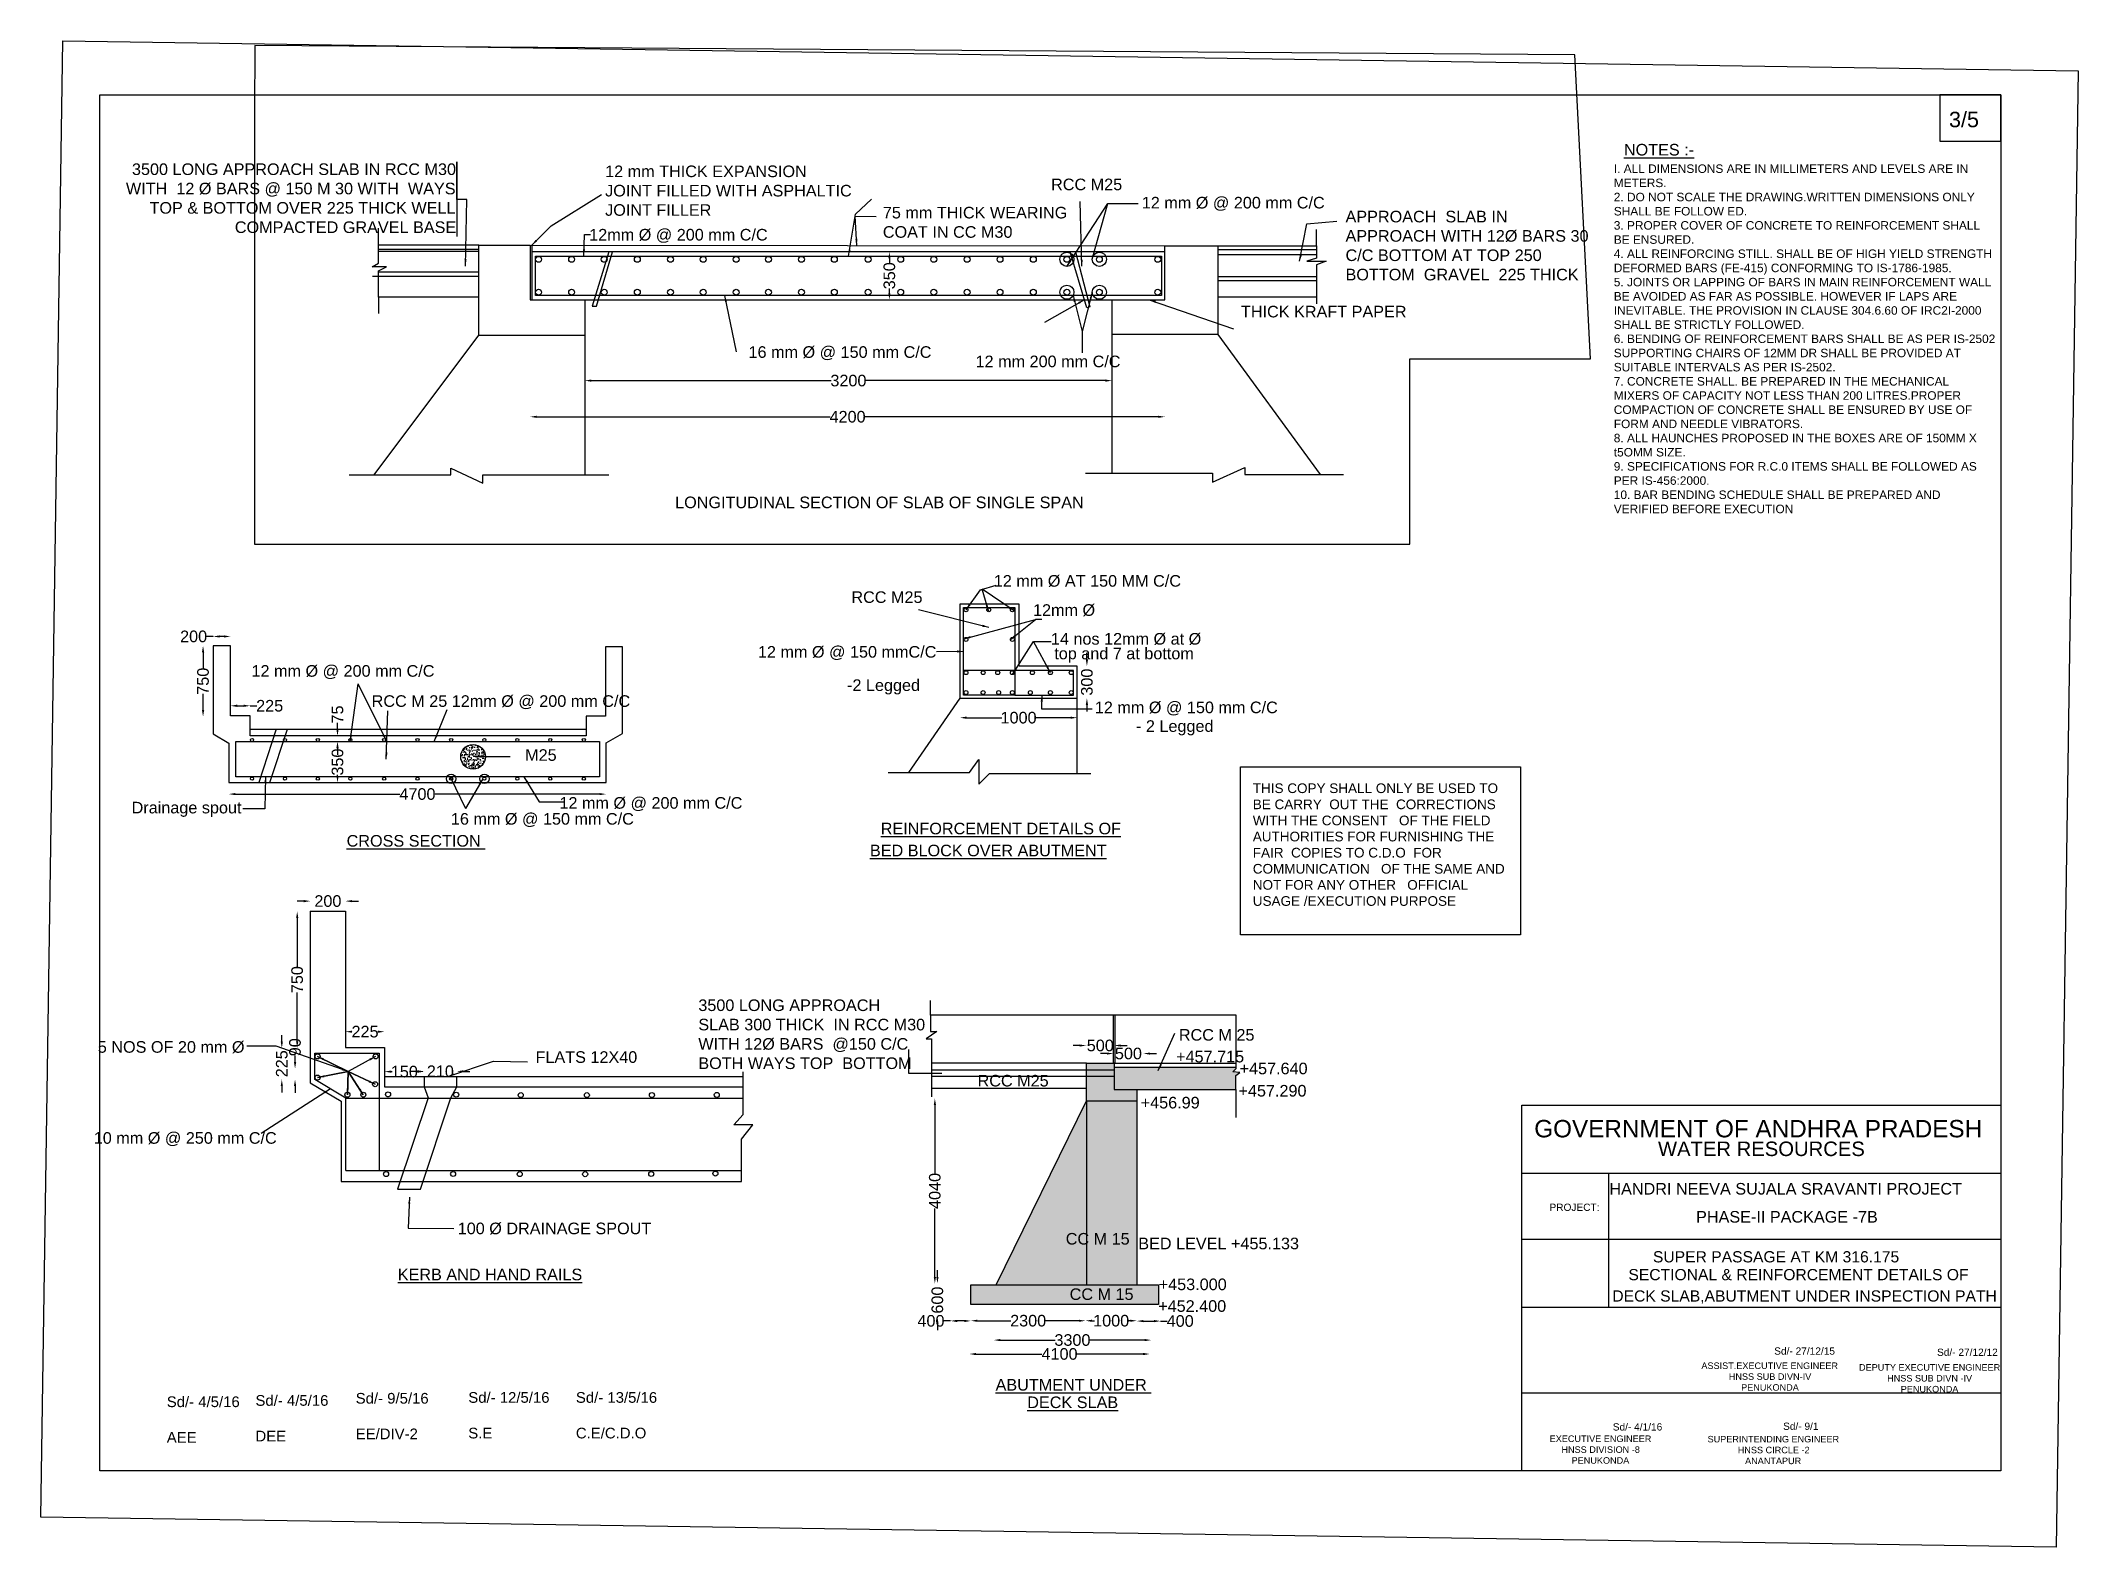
# Model space of a CAD drawing. Header units: millimetres. Extents: x -53176031 to -53149674, y 22132639 to 22152124.
import ezdxf

# ---------------------------------------------------------------- set-up
doc = ezdxf.new("R2010")
doc.units = ezdxf.units.MM
doc.header["$MEASUREMENT"] = 0
doc.header["$XCLIPFRAME"] = 0
for name, color, linetype in [('DIMENSION', 7, 'Continuous'), ('DIMENSIONS', 7, 'Continuous'), ('DRAWING', 2, 'Continuous'), ('REF', 22, 'Continuous'), ('TEXT', 7, 'Continuous')]:
    doc.layers.add(name, color=color, linetype=linetype)
doc.styles.get("Standard").update_dxf_attribs({"font": 'arial.ttf', "height": 150})
doc.dimstyles.get("Standard").update_dxf_attribs({"dimtxt": 85, "dimasz": 85, "dimexe": 0.18, "dimexo": 0.0625, "dimgap": 0.09, "dimtad": 0, "dimdec": 0, "dimzin": 0, "dimdsep": 46, "dimtxsty": 'Standard', "dimcen": 0.09, "dimse1": 1, "dimse2": 1, "dimadec": 0, "dimazin": 0, "dimtfac": 1, "dimtdec": 0, "dimtofl": 0, "dimtmove": 0, "dimatfit": 3, "dimfxl": 1, "dimtolj": 1, "dimtzin": 0, "dimarcsym": 0})
picture_1 = doc.add_image_def('image1.jpg', size_in_pixel=(8386, 6142))

msp = doc.modelspace()

# ---------------------------------------------------------------- texts
at = {"layer": 'DIMENSION', "color": 0}
for s, height, p in [('3/5', 200, (-53151346, 22151005.5)), ('%%UNOTES :-', 150, (-53155551, 22150640)), ('RCC M25', 150, (-53162961.3, 22150190.8)), ('12 mm Ø @ 200 mm C/C', 150, (-53161788, 22149954.9)), ('12mm Ø @ 200 mm C/C', 150, (-53168936.3, 22149540.4)), ('THICK KRAFT PAPER', 150, (-53160505, 22148545.7)), ('16 mm Ø @ 150 mm C/C', 150, (-53166875.1, 22148022.8)), ('12 mm 200 mm C/C', 150, (-53163937.8, 22147901.4)), ('LONGITUDINAL SECTION OF SLAB OF SINGLE SPAN', 150, (-53167824.7, 22146078.3)), ('12 mm Ø AT 150 MM C/C', 150, (-53163702.3, 22145062.8)), ('RCC M25', 150, (-53165544.5, 22144852.7)), ('12mm Ø', 150, (-53163195.1, 22144685.8)), ('12 mm Ø @ 150 mmC/C', 150, (-53166753.5, 22144144.9)), ('14 nos 12mm Ø at Ø', 150, (-53162963.5, 22144313.6)), ('top and 7 at bottom', 150, (-53162920.1, 22144124.4)), ('12 mm Ø @ 200 mm C/C', 150, (-53173304.8, 22143898.3)), ('-2 Legged', 150, (-53165600.6, 22143714.1)), ('RCC M 25 12mm Ø @ 200 mm C/C', 150, (-53171750.7, 22143508.5)), ('12 mm Ø @ 150 mm C/C', 150, (-53162395, 22143426.7)), ('- 2 Legged', 150, (-53161862.3, 22143184.9)), ('M25', 150, (-53169765, 22142810.5)), ('Drainage spout', 150, (-53174855.9, 22142130.5)), ('16 mm Ø @ 150 mm C/C', 150, (-53170725.3, 22141984.8)), ('12 mm Ø @ 200 mm C/C', 150, (-53169321.3, 22142191.1)), ('%%UREINFORCEMENT DETAILS OF', 150, (-53165165.1, 22141859.8)), ('%%UCROSS SECTION ', 150, (-53172074.5, 22141700.6)), ('%%UBED BLOCK OVER ABUTMENT', 150, (-53165304.5, 22141575.5)), ('RCC M 25', 150, (-53161308.5, 22139191.1)), ('5 NOS OF 20 mm Ø', 150, (-53175293.1, 22139034.6)), ('FLATS 12X40', 150, (-53169630.8, 22138903.9)), ('+457.715', 150, (-53161344.1, 22138909.9)), ('RCC M25', 150, (-53163912.4, 22138598.2)), ('+457.640', 150, (-53160522.8, 22138756.2)), ('+456.99', 150, (-53161802.1, 22138314.4)), ('+457.290', 150, (-53160536.9, 22138468.2)), ('10 mm Ø @ 250 mm C/C', 150, (-53175345.4, 22137857.5)), ('100 Ø DRAINAGE SPOUT', 150, (-53170637.2, 22136687.4)), ('CC M 15', 150, (-53162771.6, 22136553.4)), ('BED LEVEL +455.133', 150, (-53161833.6, 22136492.7)), ('%%UKERB AND HAND RAILS', 150, (-53171413.2, 22136091.4)), ('+453.000', 150, (-53161569.2, 22135963.9)), ('CC M 15', 150, (-53162721.1, 22135836.9)), ('+452.400', 150, (-53161575.7, 22135683.4))]:
    msp.add_text(s, height=height, dxfattribs=at).set_placement(p)
at = {"layer": 'DIMENSION', "color": 0, "attachment_point": 1}
for s, insert, char_height, width in [('\\pi88.934;3500 LONG APPROACH SLAB IN RCC M30 \\P\\pi11.171;WITH  12 Ø BARS @ 150 M 30 WITH  WAYS \\P\\pi315.98;TOP & BOTTOM OVER 225 THICK WELL \\P\\pi1419.7;COMPACTED GRAVEL BASE', (-53174940.4, 22150537.7), 150, 4262.535), ('12 mm THICK EXPANSION JOINT FILLED WITH ASPHALTIC JOINT FILLER', (-53168730.1, 22150510.2), 150, 3190.211), ('I. ALL DIMENSIONS ARE IN MILLIMETERS AND LEVELS ARE IN METERS. \\P2. DO NOT SCALE THE DRAWING.WRITTEN DIMENSIONS ONLY SHALL BE FOLLOW ED. \\P3. PROPER COVER OF CONCRETE TO REINFORCEMENT SHALL BE ENSURED. \\P4. ALL REINFORCING STILL. SHALL BE OF HIGH YIELD STRENGTH DEFORMED BARS (FE-415) CONFORMING TO IS-1786-1985. \\P5. JOINTS OR LAPPING OF BARS IN MAIN REINFORCEMENT WALL BE AVOIDED AS FAR AS POSSIBLE. HOWEVER IF LAPS ARE INEVITABLE. THE PROVISION IN CLAUSE 304.6.60 OF IRC2I-2000 SHALL BE STRICTLY FOLLOWED. \\P6. BENDING OF REINFORCEMENT BARS SHALL BE AS PER IS-2502 SUPPORTING CHAIRS OF 12MM DR SHALL BE PROVIDED AT SUITABLE INTERVALS AS PER IS-2502. \\P7. CONCRETE SHALL. BE PREPARED IN THE MECHANICAL MIXERS OF CAPACITY NOT LESS THAN 200 LITRES.PROPER COMPACTION OF CONCRETE SHALL BE ENSURED BY USE OF FORM AND NEEDLE VIBRATORS. \\P8. ALL HAUNCHES PROPOSED IN THE BOXES ARE OF 150MM X t5OMM SIZE. \\P9. SPECIFICATIONS FOR R.C.0 ITEMS SHALL BE FOLLOWED AS PER IS-456:2000. \\P10. BAR BENDING SCHEDULE SHALL BE PREPARED AND VERIFIED BEFORE EXECUTION ', (-53155682, 22150524.5), 110, 4932.403), ('75 mm THICK WEARING COAT IN CC M30', (-53165137.5, 22149975.9), 150, 2386.698), ('APPROACH  SLAB IN APPROACH WITH 12Ø BARS 30 C/C BOTTOM AT TOP 250  BOTTOM  GRAVEL  225 THICK ', (-53159152.3, 22149925), 150, 3190.416), ('3500 LONG APPROACH  SLAB 300 THICK  IN RCC M30  WITH 12Ø BARS  @150 C/C  BOTH WAYS TOP  BOTTOM ', (-53167524.7, 22139724.2), 150, 2992.838)]:
    msp.add_mtext(s, dxfattribs=dict(at, insert=insert, char_height=char_height, width=width))
at = {"layer": 'DIMENSIONS', "color": 0}
for s, height, p in [('GOVERNMENT OF ANDHRA PRADESH', 224.888, (-53156711.3, 22137940.4)), ('WATER RESOURCES', 187.407, (-53155110.5, 22137698.4)), ('HANDRI NEEVA SUJALA SRAVANTI PROJECT ', 149.925, (-53155739.1, 22137200.2)), ('PROJECT:', 93.7, (-53156513.9, 22136989)), ('PHASE-II PACKAGE -7B', 149.925, (-53154617.5, 22136837.4)), ('SUPER PASSAGE AT KM 316.175', 145, (-53155175.6, 22136323)), ('SECTIONAL & REINFORCEMENT DETAILS OF ', 145, (-53155492.9, 22136092.4)), ('DECK SLAB,ABUTMENT UNDER INSPECTION PATH', 145, (-53155701, 22135816)), ('Sd/- 27/12/15', 93.703, (-53153606.4, 22135129.4)), ('Sd/- 27/12/12', 93.703, (-53151500.5, 22135114)), ('Sd/- 4/1/16', 93.703, (-53155695.1, 22134148.5)), ('Sd/- 9/1', 93.7, (-53153492, 22134157))]:
    msp.add_text(s, height=height, dxfattribs=at).set_placement(p)
at = {"layer": 'DIMENSIONS', "color": 0, "char_height": 84.333, "attachment_point": 1}
for s, insert, width in [('\\pi122.58;ASSIST.EXECUTIVE ENGINEER \\P\\pi477.28;HNSS SUB DIVN-IV \\P\\pi636.94;PENUKONDA', (-53154671.5, 22135028.6), 2011.255), ('\\pi97.696;DEPUTY EXECUTIVE ENGINEER\\P\\pi460.91;HNSS SUB DIVN -IV \\P\\pi636.94;PENUKONDA', (-53152607.1, 22135006.9), 2011.255), ('\\pi40.687;EXECUTIVE ENGINEER   \\P\\pi193.16;HNSS DIVISION -8\\P\\pi324.52;PENUKONDA', (-53156552.4, 22134084.3), 1386.406), ('\\pi1.7535;SUPERINTENDING ENGINEER   \\P\\pi392.35;HNSS CIRCLE -2 \\P\\pi486.78;ANANTAPUR', (-53154470.7, 22134078.9), 1698.681)]:
    msp.add_mtext(s, dxfattribs=dict(at, insert=insert, width=width))
at = {"layer": 'TEXT', "color": 0}
for s, p in [('%%UABUTMENT UNDER ', (-53163679.4, 22134664.8)), ('%%UDECK SLAB', (-53163269.7, 22134438.4))]:
    msp.add_text(s, height=150, dxfattribs=at).set_placement(p)
at = {"layer": 'TEXT', "color": 0, "attachment_point": 1}
for s, insert, char_height, width in [('THIS COPY SHALL ONLY BE USED TO BE CARRY  OUT THE  CORRECTIONS WITH THE CONSENT   OF THE FIELD AUTHORITIES FOR FURNISHING THE  FAIR  COPIES TO C.D.O  FOR COMMUNICATION   OF THE SAME AND NOT FOR ANY OTHER   OFFICIAL USAGE /EXECUTION PURPOSE ', (-53160352, 22142518.5), 125, 3396.605), ('Sd/- 4/5/16\\P\\PAEE', (-53174401.2, 22134589.4), 138.164, 1280.717), ('Sd/- 4/5/16\\P\\PDEE', (-53173253.9, 22134606.3), 138.164, 1036.511), ('Sd/- 9/5/16\\P\\PEE/DIV-2', (-53171957.3, 22134634.5), 138.164, 1080.762), ('Sd/- 12/5/16\\P\\PS.E', (-53170500.8, 22134645), 138.164, 1143.978), ('Sd/- 13/5/16\\P\\PC.E/C.D.O', (-53169108.7, 22134645), 138.164, 1143.978)]:
    msp.add_mtext(s, dxfattribs=dict(at, insert=insert, char_height=char_height, width=width))

# ---------------------------------------------------------------- blocks, each defined once
blk = doc.blocks.new('*D54')
at = {"layer": 'Defpoints', "color": 0}
for p in [(-53168992, 22147690), (-53162174, 22147728), (-53162174, 22147690)]:
    blk.add_point(p, dxfattribs=at)
at = {"layer": 'DIMENSION', "color": 0, "lineweight": -2}
for p, q in [((-53168908, 22147728), (-53165807, 22147728)), ((-53162258, 22147728), (-53165359, 22147728))]:
    blk.add_line(p, q, dxfattribs=at)
at = {"layer": 'DIMENSION', "color": 0}
for points in [[(-53168908, 22147743), (-53168908, 22147714), (-53168992, 22147728)], [(-53162258, 22147743), (-53162258, 22147714), (-53162174, 22147728)]]:
    blk.add_solid(points, dxfattribs=at)
at = {"layer": 'DIMENSION', "color": 0, "insert": (-53165583, 22147728), "char_height": 150, "attachment_point": 5}
blk.add_mtext('\\A1;3200', dxfattribs=at)
blk = doc.blocks.new('*D55')
at = {"layer": 'Defpoints', "color": 0}
for p in [(-53169700, 22147333), (-53161488, 22147326), (-53161488, 22147260)]:
    blk.add_point(p, dxfattribs=at)
at = {"layer": 'DIMENSION', "color": 0, "lineweight": -2}
for p, q in [((-53169615, 22147260), (-53165821, 22147260)), ((-53161574, 22147260), (-53165367, 22147260))]:
    blk.add_line(p, q, dxfattribs=at)
at = {"layer": 'DIMENSION', "color": 0}
for points in [[(-53169615, 22147274), (-53169615, 22147246), (-53169700, 22147260)], [(-53161574, 22147274), (-53161574, 22147246), (-53161488, 22147260)]]:
    blk.add_solid(points, dxfattribs=at)
at = {"layer": 'DIMENSION', "color": 0, "insert": (-53165594, 22147260), "char_height": 150, "attachment_point": 5}
blk.add_mtext('\\A1;4200', dxfattribs=at)
blk = doc.blocks.new('*D56')
at = {"layer": 'Defpoints', "color": 0}
for p in [(-53165102, 22149394), (-53165053, 22149394), (-53165102, 22148774)]:
    blk.add_point(p, dxfattribs=at)
at = {"layer": 'DIMENSION', "color": 0, "lineweight": -2}
for p, q in [((-53165053, 22149308), (-53165053, 22149249)), ((-53165053, 22148859), (-53165053, 22148918))]:
    blk.add_line(p, q, dxfattribs=at)
at = {"layer": 'DIMENSION', "color": 0}
for points in [[(-53165067, 22149308), (-53165039, 22149308), (-53165053, 22149394)], [(-53165067, 22148859), (-53165039, 22148859), (-53165053, 22148774)]]:
    blk.add_solid(points, dxfattribs=at)
at = {"layer": 'DIMENSION', "color": 0, "insert": (-53165053, 22149084), "char_height": 150, "attachment_point": 5, "rotation": 90}
blk.add_mtext('\\A1;350', dxfattribs=at)
blk = doc.blocks.new('*D57')
at = {"layer": 'Defpoints', "color": 0}
for p in [(-53162624, 22144036), (-53162624, 22143620), (-53162498, 22143620)]:
    blk.add_point(p, dxfattribs=at)
at = {"layer": 'DIMENSION', "color": 0, "lineweight": -2}
for p, q in [((-53162498, 22144122), (-53162498, 22144206)), ((-53162498, 22143534), (-53162498, 22143450))]:
    blk.add_line(p, q, dxfattribs=at)
at = {"layer": 'DIMENSION', "color": 0}
for points in [[(-53162512, 22144122), (-53162483, 22144122), (-53162498, 22144036)], [(-53162512, 22143534), (-53162483, 22143534), (-53162498, 22143620)]]:
    blk.add_solid(points, dxfattribs=at)
at = {"layer": 'DIMENSION', "color": 0, "insert": (-53162498, 22143828), "char_height": 150, "attachment_point": 5, "rotation": 90}
blk.add_mtext('\\A1;300', dxfattribs=at)
blk = doc.blocks.new('*D58')
at = {"layer": 'Defpoints', "color": 0}
for p in [(-53164140, 22143620), (-53162624, 22143620), (-53164140, 22143368)]:
    blk.add_point(p, dxfattribs=at)
at = {"layer": 'DIMENSION', "color": 0, "lineweight": -2}
for p, q in [((-53164055, 22143368), (-53163599, 22143368)), ((-53162709, 22143368), (-53163165, 22143368))]:
    blk.add_line(p, q, dxfattribs=at)
at = {"layer": 'DIMENSION', "color": 0}
for points in [[(-53164055, 22143383), (-53164055, 22143354), (-53164140, 22143368)], [(-53162709, 22143383), (-53162709, 22143354), (-53162624, 22143368)]]:
    blk.add_solid(points, dxfattribs=at)
at = {"layer": 'DIMENSION', "color": 0, "insert": (-53163382, 22143368), "char_height": 150, "attachment_point": 5}
blk.add_mtext('\\A1;1000', dxfattribs=at)
blk = doc.blocks.new('*D59')
at = {"layer": 'Defpoints', "color": 0}
for p in [(-53173802, 22144419), (-53173802, 22144298), (-53173576, 22144298)]:
    blk.add_point(p, dxfattribs=at)
at = {"layer": 'DIMENSION', "color": 0, "lineweight": -2}
for p, q in [((-53173802, 22144419), (-53173887, 22144419)), ((-53173660, 22144419), (-53173717, 22144419))]:
    blk.add_line(p, q, dxfattribs=at)
at = {"layer": 'DIMENSION', "color": 0}
for points in [[(-53173717, 22144433), (-53173717, 22144405), (-53173802, 22144419)], [(-53173660, 22144433), (-53173660, 22144405), (-53173576, 22144419)]]:
    blk.add_solid(points, dxfattribs=at)
at = {"layer": 'DIMENSION', "color": 0, "insert": (-53174054, 22144419), "char_height": 150, "attachment_point": 5}
blk.add_mtext('\\A1;200', dxfattribs=at)
blk = doc.blocks.new('*D60')
at = {"layer": 'Defpoints', "color": 0}
for p in [(-53173808, 22144298), (-53173932, 22143382), (-53173802, 22143382)]:
    blk.add_point(p, dxfattribs=at)
at = {"layer": 'DIMENSION', "color": 0, "lineweight": -2}
for p, q in [((-53173932, 22144214), (-53173932, 22144005)), ((-53173932, 22143467), (-53173932, 22143675))]:
    blk.add_line(p, q, dxfattribs=at)
at = {"layer": 'DIMENSION', "color": 0}
for points in [[(-53173946, 22144214), (-53173917, 22144214), (-53173932, 22144298)], [(-53173946, 22143467), (-53173917, 22143467), (-53173932, 22143382)]]:
    blk.add_solid(points, dxfattribs=at)
at = {"layer": 'DIMENSION', "color": 0, "insert": (-53173932, 22143840), "char_height": 150, "attachment_point": 5, "rotation": 90}
blk.add_mtext('\\A1;750', dxfattribs=at)
blk = doc.blocks.new('*D61')
at = {"layer": 'Defpoints', "color": 0}
for p in [(-53173322, 22143522), (-53173576, 22143394), (-53173322, 22143394)]:
    blk.add_point(p, dxfattribs=at)
at = {"layer": 'DIMENSION', "color": 0, "lineweight": -2}
for p, q in [((-53173490, 22143522), (-53173408, 22143522)), ((-53173322, 22143522), (-53173238, 22143522))]:
    blk.add_line(p, q, dxfattribs=at)
at = {"layer": 'DIMENSION', "color": 0}
for points in [[(-53173490, 22143537), (-53173490, 22143508), (-53173576, 22143522)], [(-53173408, 22143537), (-53173408, 22143508), (-53173322, 22143522)]]:
    blk.add_solid(points, dxfattribs=at)
at = {"layer": 'DIMENSION', "color": 0, "insert": (-53173070, 22143522), "char_height": 150, "attachment_point": 5}
blk.add_mtext('\\A1;225', dxfattribs=at)
blk = doc.blocks.new('*D62')
at = {"layer": 'Defpoints', "color": 0}
for p in [(-53172193, 22143132), (-53172193, 22143132), (-53172193, 22143059)]:
    blk.add_point(p, dxfattribs=at)
at = {"layer": 'DIMENSION', "color": 0, "lineweight": -2}
for p, q in [((-53172193, 22143218), (-53172193, 22143302)), ((-53172193, 22142974), (-53172193, 22142889))]:
    blk.add_line(p, q, dxfattribs=at)
at = {"layer": 'DIMENSION', "color": 0}
for points in [[(-53172207, 22143218), (-53172178, 22143218), (-53172193, 22143132)], [(-53172207, 22142974), (-53172178, 22142974), (-53172193, 22143059)]]:
    blk.add_solid(points, dxfattribs=at)
at = {"layer": 'DIMENSION', "color": 0, "insert": (-53172193, 22143410), "char_height": 150, "attachment_point": 5, "rotation": 90}
blk.add_mtext('\\A1;75', dxfattribs=at)
blk = doc.blocks.new('*D63')
at = {"layer": 'Defpoints', "color": 0}
for p in [(-53172192, 22143059), (-53172209, 22142528), (-53172192, 22142528)]:
    blk.add_point(p, dxfattribs=at)
at = {"layer": 'DIMENSION', "color": 0, "lineweight": -2}
for p, q in [((-53172192, 22142974), (-53172192, 22142959)), ((-53172192, 22142614), (-53172192, 22142628))]:
    blk.add_line(p, q, dxfattribs=at)
at = {"layer": 'DIMENSION', "color": 0}
for points in [[(-53172206, 22142974), (-53172178, 22142974), (-53172192, 22143059)], [(-53172206, 22142614), (-53172178, 22142614), (-53172192, 22142528)]]:
    blk.add_solid(points, dxfattribs=at)
at = {"layer": 'DIMENSION', "color": 0, "insert": (-53172192, 22142794), "char_height": 150, "attachment_point": 5, "rotation": 90}
blk.add_mtext('\\A1;350', dxfattribs=at)
blk = doc.blocks.new('*D64')
at = {"layer": 'Defpoints', "color": 0}
for p in [(-53173598, 22142528), (-53168718, 22142528), (-53173598, 22142380)]:
    blk.add_point(p, dxfattribs=at)
at = {"layer": 'DIMENSION', "color": 0, "lineweight": -2}
for p, q in [((-53173514, 22142380), (-53171385, 22142380)), ((-53168803, 22142380), (-53170931, 22142380))]:
    blk.add_line(p, q, dxfattribs=at)
at = {"layer": 'DIMENSION', "color": 0}
for points in [[(-53173514, 22142394), (-53173514, 22142366), (-53173598, 22142380)], [(-53168803, 22142394), (-53168803, 22142366), (-53168718, 22142380)]]:
    blk.add_solid(points, dxfattribs=at)
at = {"layer": 'DIMENSION', "color": 0, "insert": (-53171158, 22142380), "char_height": 150, "attachment_point": 5}
blk.add_mtext('\\A1;4700', dxfattribs=at)
blk = doc.blocks.new('*D65')
at = {"layer": 'Defpoints', "color": 0}
for p in [(-53162505, 22139128), (-53162505, 22138899), (-53162145, 22138899)]:
    blk.add_point(p, dxfattribs=at)
at = {"layer": 'DIMENSION', "color": 0, "lineweight": -2}
for p, q in [((-53162590, 22139128), (-53162675, 22139128)), ((-53162060, 22139128), (-53161975, 22139128))]:
    blk.add_line(p, q, dxfattribs=at)
at = {"layer": 'DIMENSION', "color": 0}
for points in [[(-53162590, 22139142), (-53162590, 22139114), (-53162505, 22139128)], [(-53162060, 22139142), (-53162060, 22139114), (-53162145, 22139128)]]:
    blk.add_solid(points, dxfattribs=at)
at = {"layer": 'DIMENSION', "color": 0, "insert": (-53162325, 22139128), "char_height": 150, "attachment_point": 5}
blk.add_mtext('\\A1;500', dxfattribs=at)
blk = doc.blocks.new('*D66')
at = {"layer": 'Defpoints', "color": 0}
for p in [(-53161768, 22139024), (-53162154, 22138899), (-53161768, 22138899)]:
    blk.add_point(p, dxfattribs=at)
at = {"layer": 'DIMENSION', "color": 0, "lineweight": -2}
for p, q in [((-53162240, 22139024), (-53162324, 22139024)), ((-53161682, 22139024), (-53161598, 22139024))]:
    blk.add_line(p, q, dxfattribs=at)
at = {"layer": 'DIMENSION', "color": 0}
for points in [[(-53162240, 22139038), (-53162240, 22139010), (-53162154, 22139024)], [(-53161682, 22139038), (-53161682, 22139010), (-53161768, 22139024)]]:
    blk.add_solid(points, dxfattribs=at)
at = {"layer": 'DIMENSION', "color": 0, "insert": (-53161961, 22139024), "char_height": 150, "attachment_point": 5}
blk.add_mtext('\\A1;500', dxfattribs=at)
blk = doc.blocks.new('*D67')
at = {"layer": 'Defpoints', "color": 0}
for p in [(-53164400, 22138444), (-53164465, 22136052), (-53164432, 22136052)]:
    blk.add_point(p, dxfattribs=at)
at = {"layer": 'DIMENSION', "color": 0, "lineweight": -2}
for p, q in [((-53164465, 22138358), (-53164465, 22137474)), ((-53164465, 22136136), (-53164465, 22137021))]:
    blk.add_line(p, q, dxfattribs=at)
at = {"layer": 'DIMENSION', "color": 0}
for points in [[(-53164479, 22138358), (-53164450, 22138358), (-53164465, 22138444)], [(-53164479, 22136136), (-53164450, 22136136), (-53164465, 22136052)]]:
    blk.add_solid(points, dxfattribs=at)
at = {"layer": 'DIMENSION', "color": 0, "insert": (-53164465, 22137247), "char_height": 150, "attachment_point": 5, "rotation": 90}
blk.add_mtext('\\A1;4040', dxfattribs=at)
blk = doc.blocks.new('*D68')
at = {"layer": 'Defpoints', "color": 0}
for p in [(-53164432, 22136052), (-53164456, 22135618), (-53164432, 22135618)]:
    blk.add_point(p, dxfattribs=at)
at = {"layer": 'DIMENSION', "color": 0, "lineweight": -2}
for p, q in [((-53164432, 22136136), (-53164432, 22136222)), ((-53164432, 22135533), (-53164432, 22135448))]:
    blk.add_line(p, q, dxfattribs=at)
at = {"layer": 'DIMENSION', "color": 0}
for points in [[(-53164446, 22136136), (-53164417, 22136136), (-53164432, 22136052)], [(-53164446, 22135533), (-53164417, 22135533), (-53164432, 22135618)]]:
    blk.add_solid(points, dxfattribs=at)
at = {"layer": 'DIMENSION', "color": 0, "insert": (-53164432, 22135835), "char_height": 150, "attachment_point": 5, "rotation": 90}
blk.add_mtext('\\A1;600', dxfattribs=at)
blk = doc.blocks.new('*D69')
at = {"layer": 'Defpoints', "color": 0}
for p in [(-53164262, 22135566), (-53164262, 22135566), (-53164000, 22135554)]:
    blk.add_point(p, dxfattribs=at)
at = {"layer": 'DIMENSION', "color": 0, "lineweight": -2}
for p, q in [((-53164262, 22135566), (-53164346, 22135566)), ((-53164084, 22135566), (-53164176, 22135566))]:
    blk.add_line(p, q, dxfattribs=at)
at = {"layer": 'DIMENSION', "color": 0}
for points in [[(-53164176, 22135580), (-53164176, 22135551), (-53164262, 22135566)], [(-53164084, 22135580), (-53164084, 22135551), (-53164000, 22135566)]]:
    blk.add_solid(points, dxfattribs=at)
at = {"layer": 'DIMENSION', "color": 0, "insert": (-53164515, 22135566), "char_height": 150, "attachment_point": 5}
blk.add_mtext('\\A1;400', dxfattribs=at)
blk = doc.blocks.new('*D70')
at = {"layer": 'Defpoints', "color": 0}
for p in [(-53164000, 22135566), (-53162517, 22135568), (-53162517, 22135562)]:
    blk.add_point(p, dxfattribs=at)
at = {"layer": 'DIMENSION', "color": 0, "lineweight": -2}
for p, q in [((-53163914, 22135568), (-53163483, 22135568)), ((-53162602, 22135568), (-53163033, 22135568))]:
    blk.add_line(p, q, dxfattribs=at)
at = {"layer": 'DIMENSION', "color": 0}
for points in [[(-53163914, 22135582), (-53163914, 22135554), (-53164000, 22135568)], [(-53162602, 22135582), (-53162602, 22135554), (-53162517, 22135568)]]:
    blk.add_solid(points, dxfattribs=at)
at = {"layer": 'DIMENSION', "color": 0, "insert": (-53163258, 22135568), "char_height": 150, "attachment_point": 5}
blk.add_mtext('\\A1;2300', dxfattribs=at)
blk = doc.blocks.new('*D71')
at = {"layer": 'Defpoints', "color": 0}
for p in [(-53162517, 22135568), (-53161851, 22135568), (-53161851, 22135554)]:
    blk.add_point(p, dxfattribs=at)
at = {"layer": 'DIMENSION', "color": 0, "lineweight": -2}
for p, q in [((-53162432, 22135568), (-53162401, 22135568)), ((-53161936, 22135568), (-53161967, 22135568))]:
    blk.add_line(p, q, dxfattribs=at)
at = {"layer": 'DIMENSION', "color": 0}
for points in [[(-53162432, 22135582), (-53162432, 22135554), (-53162517, 22135568)], [(-53161936, 22135582), (-53161936, 22135554), (-53161851, 22135568)]]:
    blk.add_solid(points, dxfattribs=at)
at = {"layer": 'DIMENSION', "color": 0, "insert": (-53162184, 22135568), "char_height": 150, "attachment_point": 5}
blk.add_mtext('\\A1;1000', dxfattribs=at)
blk = doc.blocks.new('*D72')
at = {"layer": 'Defpoints', "color": 0}
for p in [(-53161851, 22135568), (-53161545, 22135564), (-53161545, 22135564)]:
    blk.add_point(p, dxfattribs=at)
at = {"layer": 'DIMENSION', "color": 0, "lineweight": -2}
for p, q in [((-53161766, 22135564), (-53161630, 22135564)), ((-53161545, 22135564), (-53161460, 22135564))]:
    blk.add_line(p, q, dxfattribs=at)
at = {"layer": 'DIMENSION', "color": 0}
for points in [[(-53161766, 22135578), (-53161766, 22135549), (-53161851, 22135564)], [(-53161630, 22135578), (-53161630, 22135549), (-53161545, 22135564)]]:
    blk.add_solid(points, dxfattribs=at)
at = {"layer": 'DIMENSION', "color": 0, "insert": (-53161291, 22135564), "char_height": 150, "attachment_point": 5}
blk.add_mtext('\\A1;400', dxfattribs=at)
blk = doc.blocks.new('*D73')
at = {"layer": 'Defpoints', "color": 0}
for p in [(-53163702, 22135318), (-53163702, 22135318), (-53161667, 22135342)]:
    blk.add_point(p, dxfattribs=at)
at = {"layer": 'DIMENSION', "color": 0, "lineweight": -2}
for p, q in [((-53163618, 22135318), (-53162909, 22135318)), ((-53161752, 22135318), (-53162461, 22135318))]:
    blk.add_line(p, q, dxfattribs=at)
at = {"layer": 'DIMENSION', "color": 0}
for points in [[(-53163618, 22135332), (-53163618, 22135304), (-53163702, 22135318)], [(-53161752, 22135332), (-53161752, 22135304), (-53161667, 22135318)]]:
    blk.add_solid(points, dxfattribs=at)
at = {"layer": 'DIMENSION', "color": 0, "insert": (-53162685, 22135318), "char_height": 150, "attachment_point": 5}
blk.add_mtext('\\A1;3300', dxfattribs=at)
blk = doc.blocks.new('*D74')
at = {"layer": 'Defpoints', "color": 0}
for p in [(-53164018, 22135138), (-53164018, 22135138), (-53161686, 22135110)]:
    blk.add_point(p, dxfattribs=at)
at = {"layer": 'DIMENSION', "color": 0, "lineweight": -2}
for p, q in [((-53163932, 22135138), (-53163079, 22135138)), ((-53161772, 22135138), (-53162625, 22135138))]:
    blk.add_line(p, q, dxfattribs=at)
at = {"layer": 'DIMENSION', "color": 0}
for points in [[(-53163932, 22135152), (-53163932, 22135123), (-53164018, 22135138)], [(-53161772, 22135152), (-53161772, 22135123), (-53161686, 22135138)]]:
    blk.add_solid(points, dxfattribs=at)
at = {"layer": 'DIMENSION', "color": 0, "insert": (-53162852, 22135138), "char_height": 150, "attachment_point": 5}
blk.add_mtext('\\A1;4100', dxfattribs=at)
blk = doc.blocks.new('*D75')
at = {"layer": 'Defpoints', "color": 0}
for p in [(-53171584, 22138790), (-53171584, 22138730), (-53171072, 22138730)]:
    blk.add_point(p, dxfattribs=at)
at = {"layer": 'DIMENSION', "color": 0, "lineweight": -2}
for p, q in [((-53171498, 22138790), (-53171486, 22138790)), ((-53171158, 22138790), (-53171170, 22138790))]:
    blk.add_line(p, q, dxfattribs=at)
at = {"layer": 'DIMENSION', "color": 0}
for points in [[(-53171498, 22138805), (-53171498, 22138776), (-53171584, 22138790)], [(-53171158, 22138805), (-53171158, 22138776), (-53171072, 22138790)]]:
    blk.add_solid(points, dxfattribs=at)
at = {"layer": 'DIMENSION', "color": 0, "insert": (-53171328, 22138790), "char_height": 150, "attachment_point": 5}
blk.add_mtext('\\A1;150', dxfattribs=at)
blk = doc.blocks.new('*D76')
at = {"layer": 'Defpoints', "color": 0}
for p in [(-53171072, 22138730), (-53170650, 22138794), (-53170650, 22138730)]:
    blk.add_point(p, dxfattribs=at)
at = {"layer": 'DIMENSION', "color": 0, "lineweight": -2}
for p, q in [((-53171158, 22138794), (-53171242, 22138794)), ((-53170566, 22138794), (-53170480, 22138794))]:
    blk.add_line(p, q, dxfattribs=at)
at = {"layer": 'DIMENSION', "color": 0}
for points in [[(-53171158, 22138808), (-53171158, 22138780), (-53171072, 22138794)], [(-53170566, 22138808), (-53170566, 22138780), (-53170650, 22138794)]]:
    blk.add_solid(points, dxfattribs=at)
at = {"layer": 'DIMENSION', "color": 0, "insert": (-53170862, 22138794), "char_height": 150, "attachment_point": 5}
blk.add_mtext('\\A1;210', dxfattribs=at)
blk = doc.blocks.new('*D77')
at = {"layer": 'Defpoints', "color": 0}
for p in [(-53172089, 22139307), (-53172089, 22139100), (-53171584, 22139100)]:
    blk.add_point(p, dxfattribs=at)
at = {"layer": 'DIMENSION', "color": 0, "lineweight": -2}
for p, q in [((-53172004, 22139307), (-53172004, 22139307)), ((-53171668, 22139307), (-53171669, 22139307))]:
    blk.add_line(p, q, dxfattribs=at)
at = {"layer": 'DIMENSION', "color": 0}
for points in [[(-53172004, 22139321), (-53172004, 22139293), (-53172089, 22139307)], [(-53171668, 22139321), (-53171668, 22139293), (-53171584, 22139307)]]:
    blk.add_solid(points, dxfattribs=at)
at = {"layer": 'DIMENSION', "color": 0, "insert": (-53171836, 22139307), "char_height": 150, "attachment_point": 5}
blk.add_mtext('\\A1;225', dxfattribs=at)
blk = doc.blocks.new('*D78')
at = {"layer": 'Defpoints', "color": 0}
for p in [(-53172913, 22139093), (-53172910, 22139093), (-53172923, 22138691)]:
    blk.add_point(p, dxfattribs=at)
at = {"layer": 'DIMENSION', "color": 0, "lineweight": -2}
for p, q in [((-53172913, 22139178), (-53172913, 22139263)), ((-53172913, 22138606), (-53172913, 22138521))]:
    blk.add_line(p, q, dxfattribs=at)
at = {"layer": 'DIMENSION', "color": 0}
for points in [[(-53172927, 22139178), (-53172899, 22139178), (-53172913, 22139093)], [(-53172927, 22138606), (-53172899, 22138606), (-53172913, 22138691)]]:
    blk.add_solid(points, dxfattribs=at)
at = {"layer": 'DIMENSION', "color": 0, "insert": (-53172913, 22138892), "char_height": 150, "attachment_point": 5, "rotation": 90}
blk.add_mtext('\\A1;225', dxfattribs=at)
blk = doc.blocks.new('*D79')
at = {"layer": 'Defpoints', "color": 0}
for p in [(-53172756, 22138829), (-53172742, 22138829), (-53172770, 22138688)]:
    blk.add_point(p, dxfattribs=at)
at = {"layer": 'DIMENSION', "color": 0, "lineweight": -2}
for p, q in [((-53172742, 22138914), (-53172742, 22138999)), ((-53172742, 22138604), (-53172742, 22138518))]:
    blk.add_line(p, q, dxfattribs=at)
at = {"layer": 'DIMENSION', "color": 0}
for points in [[(-53172756, 22138914), (-53172727, 22138914), (-53172742, 22138829)], [(-53172756, 22138604), (-53172727, 22138604), (-53172742, 22138688)]]:
    blk.add_solid(points, dxfattribs=at)
at = {"layer": 'DIMENSION', "color": 0, "insert": (-53172742, 22139106), "char_height": 150, "attachment_point": 5, "rotation": 90}
blk.add_mtext('\\A1;90', dxfattribs=at)
blk = doc.blocks.new('*D80')
at = {"layer": 'Defpoints', "color": 0}
for p in [(-53172739, 22140862), (-53172714, 22140862), (-53172728, 22139099)]:
    blk.add_point(p, dxfattribs=at)
at = {"layer": 'DIMENSION', "color": 0, "lineweight": -2}
for p, q in [((-53172714, 22140776), (-53172714, 22140145)), ((-53172714, 22139184), (-53172714, 22139815))]:
    blk.add_line(p, q, dxfattribs=at)
at = {"layer": 'DIMENSION', "color": 0}
for points in [[(-53172728, 22140776), (-53172699, 22140776), (-53172714, 22140862)], [(-53172728, 22139184), (-53172699, 22139184), (-53172714, 22139099)]]:
    blk.add_solid(points, dxfattribs=at)
at = {"layer": 'DIMENSION', "color": 0, "insert": (-53172714, 22139980), "char_height": 150, "attachment_point": 5, "rotation": 90}
blk.add_mtext('\\A1;750', dxfattribs=at)
blk = doc.blocks.new('*D81')
at = {"layer": 'Defpoints', "color": 0}
for p in [(-53172545, 22140866), (-53172089, 22140996), (-53172089, 22140866)]:
    blk.add_point(p, dxfattribs=at)
at = {"layer": 'DIMENSION', "color": 0, "lineweight": -2}
for p, q in [((-53172630, 22140996), (-53172715, 22140996)), ((-53172004, 22140996), (-53171919, 22140996))]:
    blk.add_line(p, q, dxfattribs=at)
at = {"layer": 'DIMENSION', "color": 0}
for points in [[(-53172630, 22141010), (-53172630, 22140981), (-53172545, 22140996)], [(-53172004, 22141010), (-53172004, 22140981), (-53172089, 22140996)]]:
    blk.add_solid(points, dxfattribs=at)
at = {"layer": 'DIMENSION', "color": 0, "insert": (-53172317, 22140996), "char_height": 150, "attachment_point": 5}
blk.add_mtext('\\A1;200', dxfattribs=at)

# ---------------------------------------------------------------- dimensions: what is measured, and where the dimension line sits
at = {"layer": 'DIMENSION', "color": 0}
for base, p1, p2, text, picture, middle in [((-53165053, 22149393.5), (-53165101.5, 22148774), (-53165101.5, 22149393.5), '350', '*D56', (-53165053, 22149083.7)), ((-53173931.5, 22143382), (-53173808, 22144298.5), (-53173802, 22143382), '750', '*D60', (-53173931.5, 22143840.2)), ((-53162497.5, 22143619.5), (-53162624, 22144036.5), (-53162624, 22143619.5), '300', '*D57', (-53162497.5, 22143828)), ((-53172192.5, 22143132.5), (-53172192.5, 22143059), (-53172192.5, 22143132.5), '75', '*D62', (-53172192.5, 22143410)), ((-53172192, 22142528.5), (-53172192.5, 22143059), (-53172209, 22142528.5), '350', '*D63', (-53172192, 22142793.7)), ((-53172713.5, 22140861.5), (-53172728, 22139099), (-53172739, 22140861.5), '750', '*D80', (-53172713.5, 22139980.2)), ((-53172913, 22139092.7), (-53172923, 22138691), (-53172910.1, 22139092.7), '225', '*D78', (-53172913, 22138891.8)), ((-53172741.5, 22138829), (-53172770.5, 22138688.5), (-53172756, 22138829), '90', '*D79', (-53172741.5, 22139106.3)), ((-53164464.5, 22136051.5), (-53164400, 22138443.5), (-53164432, 22136051.5), '4040', '*D67', (-53164464.5, 22137247.5)), ((-53164431.5, 22135618), (-53164432, 22136051.5), (-53164455.5, 22135618), '600', '*D68', (-53164431.5, 22135834.7))]:
    dim = msp.add_linear_dim(base=base, p1=p1, p2=p2, angle=90, text=text, dimstyle='Standard', override={"dimtxt": 150}, dxfattribs=at)
    dim.commit()
    dim.dimension.update_dxf_attribs({"geometry": picture, "text_midpoint": middle})
for base, p1, p2, text, picture, middle in [((-53162173.5, 22147728.5), (-53168992.5, 22147690.5), (-53162173.5, 22147690.5), '3200', '*D54', (-53165583, 22147728.5)), ((-53161488.5, 22147260), (-53169700, 22147333), (-53161488.5, 22147326.5), '4200', '*D55', (-53165594.2, 22147260)), ((-53173802, 22144419), (-53173575.5, 22144298.5), (-53173802, 22144298.5), '200', '*D59', (-53174053.8, 22144419)), ((-53173322.5, 22143522.5), (-53173575.5, 22143394), (-53173322.5, 22143394), '225', '*D61', (-53173069.9, 22143522.5)), ((-53164140, 22143368.5), (-53162624, 22143619.5), (-53164140, 22143619.5), '1000', '*D58', (-53163382, 22143368.5)), ((-53173598.5, 22142380), (-53168718, 22142528.5), (-53173598.5, 22142528.5), '4700', '*D64', (-53171158.2, 22142380)), ((-53172089, 22140995.5), (-53172545, 22140866.5), (-53172089, 22140866.5), '200', '*D81', (-53172317, 22140995.5)), ((-53172089, 22139307), (-53171583.5, 22139100.5), (-53172089, 22139100.5), '225', '*D77', (-53171836.2, 22139307)), ((-53162505, 22139128), (-53162145.2, 22138899), (-53162505, 22138899), '500', '*D65', (-53162325.1, 22139128)), ((-53161767.5, 22139024), (-53162154.5, 22138899), (-53161767.5, 22138899), '500', '*D66', (-53161961, 22139024)), ((-53171583.5, 22138790.5), (-53171072.5, 22138729.5), (-53171583.5, 22138729.5), '150', '*D75', (-53171328, 22138790.5)), ((-53170650.5, 22138794), (-53171072.5, 22138729.5), (-53170650.5, 22138729.5), '210', '*D76', (-53170861.5, 22138794)), ((-53164261.5, 22135565.5), (-53163999.5, 22135554.5), (-53164261.5, 22135565.5), '400', '*D69', (-53164515.1, 22135565.5)), ((-53162517, 22135568), (-53163999.5, 22135565.5), (-53162517, 22135562.5), '2300', '*D70', (-53163258.2, 22135568)), ((-53161851, 22135568), (-53162517, 22135568), (-53161851, 22135554.5), '1000', '*D71', (-53162184, 22135568)), ((-53161545, 22135563.5), (-53161851, 22135568), (-53161545, 22135563.5), '400', '*D72', (-53161291.4, 22135563.5)), ((-53163702.5, 22135318), (-53161667, 22135342), (-53163702.5, 22135318), '3300', '*D73', (-53162684.8, 22135318)), ((-53164017.5, 22135137.5), (-53161686.5, 22135110), (-53164017.5, 22135137.5), '4100', '*D74', (-53162852, 22135137.5))]:
    dim = msp.add_linear_dim(base=base, p1=p1, p2=p2, text=text, dimstyle='Standard', override={"dimtxt": 150}, dxfattribs=at)
    dim.commit()
    dim.dimension.update_dxf_attribs({"geometry": picture, "text_midpoint": middle})

# ---------------------------------------------------------------- hatches: boundary and pattern name
at = {"layer": 'DIMENSION'}
h = msp.add_hatch(dxfattribs=at)
h.set_pattern_fill('AR-CONC', color=0, scale=150, style=0)
h.set_pattern_definition([(50, (0, 0), (1075.890274, -94.128202), [112.5, -1237.5]), (355, (0, 0), (-208.127, 1128.2882), [90, -990]), (100.4514, (89.7, -7.8), (867.764073, 1034.159313), [95.610285, -1051.713168]), (46.1842, (0, 300), (1600.861573, -248.27852), [168.75, -1856.25]), (96.6356, (133.4, 279.3), (1401.99406, 1461.176806), [143.41543, -1577.5695]), (351.1842, (0, 300), (1401.99292, 1461.1779), [135, -1485]), (21, (150, 225), (895.360578, -603.928336), [112.5, -1237.5]), (326, (150, 225), (364.972998, 1087.725068), [90, -990]), (71.4514, (224.6, 174.7), (1260.333943, 483.795745), [95.610285, -1051.713168]), (37.5, (0, 0), (18.239783, 499.3407807), [0, -978, 0, -1005, 0, -993.75]), (7.5, (0, 0), (394.604306, 591.617568), [0, -573, 0, -955.5, 0, -378.75]), (327.5, (-334.5, 0), (800.7336543, -33.8323076), [0, -375, 0, -1170, 0, -1552.5]), (317.5, (-484.5, 0), (874.779254, 150.1574735), [0, -487.5, 0, -777, 0, -1102.5])])
h.paths.add_polyline_path([(-53170279.4, 22142862.5, 1), (-53170598.6, 22142862.5, 1)])
h = msp.add_hatch(dxfattribs=at)
h.set_pattern_fill('AR-CONC', color=0, scale=25, style=0)
h.set_pattern_definition([(50, (36828.5, -145), (179.31504565, -15.68803375), [18.75, -206.25]), (355, (36828.5, -145), (-34.6878334, 188.0480334), [15, -165]), (100.4514, (36843.44, -146.3), (144.62734543, 172.3598855), [15.9350475, -175.285528]), (46.1842, (36828.5, -95), (266.81026216, -41.3797536), [28.125, -309.375]), (96.6356, (36850.73, -98.45), (233.6656764, 243.5294677), [23.902572, -262.92825]), (351.1842, (36828.5, -95), (233.6654863, 243.5296502), [22.5, -247.5]), (21, (36853.5, -107.5), (149.22676303, -100.65472267), [18.75, -206.25]), (326, (36853.5, -107.5), (60.828833, 181.28751126), [15, -165]), (71.4514, (36865.94, -115.89), (210.05565715, 80.6326242), [15.9350475, -175.285528]), (37.5, (36828.5, -145), (3.03996383, 83.22346346), [0, -163, 0, -167.5, 0, -165.625]), (7.5, (36828.5, -145), (65.76738436, 98.60292797), [0, -95.5, 0, -159.25, 0, -63.125]), (327.5, (36772.75, -145), (133.45560904, -5.63871793), [0, -62.5, 0, -195, 0, -258.75]), (317.5, (36747.75, -145), (145.79654234, 25.02624558), [0, -81.25, 0, -129.5, 0, -183.75])])
h.paths.add_polyline_path([(-53162505, 22136032), (-53161846, 22136032), (-53161846, 22138414), (-53162505, 22138414)])
h.paths.add_polyline_path([(-53162505, 22138414), (-53163672, 22136032), (-53162505, 22136032)])
h.paths.add_polyline_path([(-53161570.5, 22135778.5), (-53161570.5, 22136032), (-53163997.5, 22136032), (-53163997.5, 22135778.5)])
h.paths.add_polyline_path([(-53161846, 22138414), (-53161846, 22138559), (-53162145.2, 22138559), (-53162145.2, 22138729), (-53162505, 22138729), (-53162505, 22138414)])
h.paths.add_polyline_path([(-53162505, 22138807.5), (-53162505, 22138729), (-53162145.2, 22138729), (-53162145.2, 22138807.5)])
h.paths.add_polyline_path([(-53162505, 22138899), (-53162505, 22138807.5), (-53162145.2, 22138807.5), (-53162145.2, 22138899), (-53162154.5, 22138899)])
h.paths.add_polyline_path([(-53162145.2, 22138559), (-53161846, 22138559), (-53160572, 22138559), (-53160572, 22138740), (-53160518, 22138779), (-53160611, 22138787.5), (-53160566.5, 22138831.5), (-53160566.5, 22138850), (-53162145.2, 22138850)])
at = {"layer": 'REF'}
h = msp.add_hatch(dxfattribs=at)
h.set_pattern_fill('AR-CONC', color=256, scale=12, style=0)
h.set_pattern_definition([(50, (0, 0), (86.07122191, -7.5302562), [9, -99]), (355, (0, 0), (-16.65016003, 90.26305604), [7.2, -79.2]), (100.4514, (7.17, -0.63), (69.4211258, 82.73274505), [7.6488228, -84.13705344]), (46.1842, (0, 24), (128.06892584, -19.86228172), [13.5, -148.5]), (96.6356, (10.67, 22.34), (112.15952467, 116.8941445), [11.47323456, -126.20556]), (351.1842, (0, 24), (112.15943342, 116.8942321), [10.8, -118.8]), (21, (12, 18), (71.62884625, -48.31426688), [9, -99]), (326, (12, 18), (29.19783983, 87.0180054), [7.2, -79.2]), (71.4514, (17.97, 13.97), (100.82671543, 38.7036596), [7.6488228, -84.13705344]), (37.5, (0, 0), (1.459182638, 39.94726246), [0, -78.24, 0, -80.4, 0, -79.5]), (7.5, (0, 0), (31.568344493, 47.329405426), [0, -45.84, 0, -76.44, 0, -30.3]), (327.5, (-26.76, 0), (64.05869234, -2.706584608), [0, -30, 0, -93.6, 0, -124.2]), (317.5, (-38.76, 0), (69.98234032, 12.01259788), [0, -39, 0, -62.16, 0, -88.2])])
edge = h.paths.add_edge_path()
edge.add_arc((-53170439, 22142862.5), 159.6, 0, 360)

# ---------------------------------------------------------------- linework, layer by layer
at = {"layer": 'DIMENSION', "color": 0}
for points in [[(-53150677.1, 22133627.3), (-53175269, 22133627.3), (-53175269, 22151423), (-53150677.1, 22151423)], [(-53150677.1, 22151423), (-53151465, 22151423), (-53151465, 22150827), (-53150677.1, 22150827)], [(-53169631.5, 22149340), (-53161532.5, 22149340), (-53161532.5, 22148828.5), (-53169631.5, 22148828.5)], [(-53164092.5, 22144791.5), (-53163428.5, 22144791.5), (-53163428.5, 22143661.5), (-53164092.5, 22143661.5)], [(-53163428.5, 22143661.5), (-53162672.5, 22143661.5), (-53162672.5, 22143979), (-53163428.5, 22143979)], [(-53173509.5, 22143059), (-53168803, 22143059), (-53168803, 22142605), (-53173509.5, 22142605)], [(-53163997.5, 22136032), (-53161570.5, 22136032), (-53161570.5, 22135778.5), (-53163997.5, 22135778.5)]]:
    msp.add_lwpolyline(points, close=True, dxfattribs=at)
for points in [[(-53170647.5, 22150069), (-53170647.5, 22150557), (-53170647.5, 22150075), (-53170647.5, 22149593.5)], [(-53171660, 22148806), (-53171660, 22149146.5), (-53171557, 22149198), (-53171745.5, 22149198), (-53171660, 22149247), (-53171660, 22149701.5)], [(-53160804.5, 22149473.5), (-53159529, 22149473.5), (-53159529, 22149684)], [(-53171719, 22146511.5), (-53170363.5, 22148314.5), (-53170363.5, 22149480), (-53169701.5, 22149480), (-53169701.5, 22148774), (-53168992.5, 22148774), (-53168992.5, 22146511.5)], [(-53170363.5, 22149480), (-53171660, 22149480)], [(-53170363.5, 22149426), (-53171660, 22149426)], [(-53170363.5, 22149400), (-53171660, 22149400)], [(-53169701.5, 22149480), (-53161488, 22149473.5)], [(-53169680, 22149480), (-53169680, 22148774)], [(-53161488, 22149393.5), (-53169680, 22149393.5)], [(-53168683.5, 22149393.5), (-53168897, 22148690.5), (-53168841.5, 22148690.5), (-53168633.5, 22149393.5)], [(-53162647.5, 22149393.5), (-53162459, 22148682.5), (-53162498, 22148668.5), (-53162716.5, 22149393.5)], [(-53162173.5, 22148774), (-53161488, 22148774), (-53161488, 22149473.5), (-53160804.5, 22149473.5), (-53160804.5, 22148324), (-53159480, 22146516)], [(-53160804.5, 22149423.5), (-53159529, 22149423.5)], [(-53160804.5, 22149361.5), (-53159529, 22149361.5)], [(-53159529, 22149473.5), (-53159529, 22149312), (-53159651, 22149274.5), (-53159403, 22149274.5), (-53159529, 22149227), (-53159529, 22148723)], [(-53170363.5, 22149076.5), (-53171741, 22149076.5)], [(-53170363.5, 22149132), (-53171660, 22149132)], [(-53160804.5, 22149076.5), (-53159529, 22149076.5)], [(-53160804.5, 22149024), (-53159529, 22149024)], [(-53170363.5, 22148806), (-53171660, 22148806), (-53171660, 22148597)], [(-53168992.5, 22148774), (-53162173.5, 22148774), (-53162173.5, 22146532.5)], [(-53160804.5, 22148810.5), (-53159529, 22148810.5)], [(-53170363.5, 22148314.5), (-53168992.5, 22148314.5)], [(-53160804.5, 22148324), (-53162173.5, 22148324)], [(-53172039.5, 22146511.5), (-53170728, 22146511.5), (-53170728, 22146595), (-53170311, 22146403), (-53170311, 22146511.5), (-53168681.5, 22146511.5)], [(-53162516, 22146532.5), (-53160872, 22146532.5), (-53160872, 22146414), (-53160454.5, 22146605), (-53160454.5, 22146516), (-53159178, 22146516)], [(-53162624, 22142646), (-53162624, 22144036.5), (-53163375.5, 22144036.5), (-53163375.5, 22144835.5), (-53164140, 22144835.5), (-53164140, 22143619.5), (-53164804.5, 22142658)], [(-53173598.5, 22143037), (-53173598.5, 22142528.5), (-53168718, 22142528.5), (-53168718, 22143041), (-53168507, 22143163.5), (-53168507, 22144285), (-53168727.5, 22144285), (-53168727.5, 22143388.5), (-53168977, 22143388.5), (-53168977, 22143132.5), (-53173322.5, 22143132.5), (-53173322.5, 22143394), (-53173575.5, 22143394), (-53173575.5, 22144298.5), (-53173802, 22144298.5), (-53173802, 22143159), (-53173598.5, 22143037)], [(-53163188, 22144355), (-53162960, 22144355)], [(-53163428.5, 22143979), (-53164092.5, 22143979)], [(-53164140, 22143619.5), (-53162624, 22143619.5)], [(-53173322.5, 22143220.5), (-53168977, 22143220.5)], [(-53172986.5, 22143220.5), (-53173211, 22142528.5)], [(-53173070, 22142528.5), (-53172840, 22143220.5)], [(-53165067.5, 22142658), (-53164017, 22142658), (-53163894.5, 22142826), (-53163894.5, 22142508.5), (-53163758.5, 22142646), (-53162448, 22142646)], [(-53172545, 22140866.5), (-53172545, 22138647), (-53172145.5, 22138406.5), (-53172145.5, 22137367.5), (-53166967, 22137367.5), (-53166967, 22137915), (-53166817.5, 22138100.5), (-53167064, 22138100.5), (-53166946, 22138235), (-53166946, 22138787.5)], [(-53172545, 22140866.5), (-53172089, 22140866.5), (-53172089, 22139100.5), (-53171583.5, 22139100.5), (-53171583.5, 22138595), (-53166946, 22138595)], [(-53164519.5, 22139521), (-53164519.5, 22139308.5), (-53164441.5, 22139308.5), (-53164577, 22139214), (-53164508, 22139214), (-53164508, 22138463.5)], [(-53160572, 22138559), (-53160572, 22138740), (-53160518, 22138779), (-53160611, 22138787.5), (-53160566.5, 22138831.5), (-53160566.5, 22139521), (-53164519.5, 22139521), (-53164519.5, 22139709.5)], [(-53162505, 22138414), (-53162505, 22138899), (-53162154.5, 22138899), (-53162154.5, 22139521)], [(-53162136, 22139521), (-53162136, 22138899), (-53162154.5, 22138899)], [(-53172988, 22139120), (-53173365, 22139120)], [(-53172083, 22137513), (-53172083, 22138449), (-53172487.5, 22138687.5), (-53172487.5, 22139030), (-53171655, 22139030), (-53171655, 22137513)], [(-53171583.5, 22138729.5), (-53166946, 22138729.5)], [(-53171072.5, 22138729.5), (-53171072.5, 22138595), (-53171019.5, 22138451.5), (-53171414.5, 22137272), (-53171119, 22137272), (-53170725, 22138453), (-53170650.5, 22138595), (-53170650.5, 22138729.5)], [(-53162505, 22138899), (-53164508, 22138899)], [(-53162145.2, 22138807.5), (-53164508, 22138807.5)], [(-53162145.2, 22138729), (-53164508, 22138729)], [(-53162145.2, 22138899), (-53162145.2, 22138559), (-53161846, 22138559)], [(-53162145.2, 22138850), (-53160566.5, 22138850)], [(-53162136, 22138899), (-53160566.5, 22138899)], [(-53172083, 22138449), (-53166946, 22138449)], [(-53164508, 22138576.5), (-53162505, 22138576.5)], [(-53161846, 22136032), (-53161846, 22138559), (-53160572, 22138559), (-53160572, 22138196.5)], [(-53163672, 22136032), (-53162505, 22138414), (-53161846, 22138414)], [(-53162505, 22138414), (-53162505, 22136032)], [(-53172083, 22137513), (-53166967, 22137513)]]:
    msp.add_lwpolyline(points, dxfattribs=at)
for centre, radius in [((-53169591, 22149297), 38), ((-53169164, 22149297), 38), ((-53168742, 22149297), 38), ((-53168314, 22149297), 38), ((-53167885, 22149297), 38), ((-53167461.5, 22149297), 38), ((-53167035.5, 22149297), 38), ((-53166618, 22149297), 38), ((-53166190.5, 22149297), 38), ((-53165765, 22149297), 38), ((-53165328.5, 22149297), 38), ((-53164906.5, 22149297), 38), ((-53164479.5, 22149297), 38), ((-53164047.5, 22149297), 38), ((-53163621.5, 22149297), 38), ((-53163191.5, 22149297), 38), ((-53162756.5, 22149297), 91.5), ((-53162756.5, 22149297), 38), ((-53162336.5, 22149297), 91.5), ((-53162336.5, 22149297), 38), ((-53161581, 22149297), 38), ((-53169591, 22148871.5), 38), ((-53169164, 22148871.5), 38), ((-53168742, 22148871.5), 38), ((-53168314, 22148871.5), 38), ((-53167885, 22148871.5), 38), ((-53167461.5, 22148871.5), 38), ((-53167035.5, 22148871.5), 38), ((-53166618, 22148871.5), 38), ((-53166190.5, 22148871.5), 38), ((-53165765, 22148871.5), 38), ((-53165328.5, 22148871.5), 38), ((-53164906.5, 22148871.5), 38), ((-53164479.5, 22148871.5), 38), ((-53164047.5, 22148871.5), 38), ((-53163621.5, 22148871.5), 38), ((-53163191.5, 22148871.5), 38), ((-53162756.5, 22148871.5), 91.5), ((-53162756.5, 22148871.5), 38), ((-53162336.5, 22148871.5), 91.5), ((-53162336.5, 22148871.5), 38), ((-53161581, 22148871.5), 38), ((-53164062, 22144763.5), 25.5), ((-53163768, 22144763.5), 25.5), ((-53163462, 22144763.5), 25.5), ((-53164062, 22144380.5), 25.5), ((-53163462, 22144380.5), 25.5), ((-53164062, 22143950.5), 25.5), ((-53164062, 22143693), 25.5), ((-53163840.5, 22143693), 25.5), ((-53163840, 22143950.5), 25.5), ((-53163652, 22143950.5), 25.5), ((-53163639.5, 22143693), 25.5), ((-53163462, 22143950.5), 25.5), ((-53163462, 22143693), 25.5), ((-53163229.5, 22143693), 25.5), ((-53163203.5, 22143950.5), 25.5), ((-53162970.5, 22143950.5), 25.5), ((-53162970.5, 22143693), 25.5), ((-53162700.5, 22143950.5), 25.5), ((-53162700.5, 22143693), 25.5), ((-53173298, 22143081), 20), ((-53172872.5, 22143081), 20), ((-53172447, 22143081), 20), ((-53172025.5, 22143081), 20), ((-53171588.5, 22143081), 20), ((-53171158, 22143081), 20), ((-53170722.5, 22143081), 20), ((-53170439, 22142862.5), 159.6), ((-53170292, 22143081), 20), ((-53169866.5, 22143081), 20), ((-53169440.5, 22143081), 20), ((-53169006, 22143081), 20), ((-53173298, 22142578.5), 20), ((-53172872.5, 22142578.5), 20), ((-53172447, 22142578.5), 20), ((-53172025.5, 22142578.5), 20), ((-53171588.5, 22142578.5), 20), ((-53171158, 22142578.5), 20), ((-53170722.5, 22142578.5), 60.5), ((-53170722.5, 22142578.5), 20), ((-53170292, 22142578.5), 60), ((-53170292, 22142578.5), 20), ((-53169866.5, 22142578.5), 20), ((-53169440.5, 22142578.5), 20), ((-53169006, 22142578.5), 20), ((-53172449.5, 22138987.5), 32.5), ((-53171699, 22138987), 32.5), ((-53172449.5, 22138713.5), 32.5), ((-53172064, 22138491), 32.5), ((-53171858.5, 22138491), 32.5), ((-53171706.5, 22138627.5), 32.5), ((-53171539, 22138495.5), 32.5), ((-53170657.5, 22138492.5), 32.5), ((-53169822.5, 22138486.5), 32.5), ((-53168966.5, 22138486.5), 32.5), ((-53168124.5, 22138487.5), 32.5), ((-53167285.5, 22138489.5), 32.5), ((-53171564.5, 22137466), 32.5), ((-53170696.5, 22137466.5), 32.5), ((-53169835, 22137464.5), 32.5), ((-53168988.5, 22137464), 32.5), ((-53168133, 22137466.5), 32.5), ((-53167304.5, 22137472.5), 32.5)]:
    msp.add_circle(centre, radius, dxfattribs=at)
at = {"layer": 'DIMENSIONS', "color": 0}
msp.add_lwpolyline([(-53156870.5, 22138357), (-53150677.1, 22138357), (-53150677.1, 22133627.3), (-53156870.5, 22133627.3)], close=True, dxfattribs=at)
for points in [[(-53156870.5, 22137479.2), (-53150677.1, 22137479.2)], [(-53155751, 22137479.2), (-53155751, 22135744)], [(-53156870.5, 22136625.5), (-53150677.1, 22136625.5)], [(-53156870.5, 22135744), (-53150677.1, 22135744)], [(-53156870.5, 22134637.9), (-53150677.1, 22134637.9)]]:
    msp.add_lwpolyline(points, dxfattribs=at)
at = {"layer": 'REF'}
for points in [[(-53163161.8, 22144641.1), (-53163082.1, 22144641.1)], [(-53164373.2, 22138768.3), (-53164800.7, 22138768.3), (-53164800.7, 22139076.1)]]:
    msp.add_lwpolyline(points, dxfattribs=at)
at = {"layer": 'TEXT', "color": 0}
msp.add_lwpolyline([(-53160513, 22142734.2), (-53156889.3, 22142734.2), (-53156889.3, 22140559.5), (-53160513, 22140559.5)], close=True, dxfattribs=at)

msp.set_redraw_order([(e.dxf.handle, doc.entitydb.next_handle()) for e in msp.query("TEXT MTEXT ATTDEF DIMENSION ARC_DIMENSION")])  # texts and dimensions are drawn at this point

# ---------------------------------------------------------------- pictures from other files: only their frames are drawn
at = {"layer": 'DRAWING', "color": 0}
image = msp.add_image(picture_1, insert=(-53176031.4, 22133028.5), size_in_units=(26075.2, 19097.7), rotation=-0.85675, dxfattribs=dict(at, brightness=40, fade=18))
image.dxf.flags = 7
image = msp.add_image(picture_1, insert=(-53175913, 22132981.4), size_in_units=(26075.2, 19097.7), rotation=-0.4023, dxfattribs=dict(at, brightness=40, fade=18))
image.set_boundary_path([(809.483, 278.645), (822.085, 2073.34), (5628.09, 2039.59), (5622.675, 1268.716), (6374.9, 1263.434), (6300.7, -0.5), (808.54, -0.5), (809.483, 278.645)])

# ---------------------------------------------------------------- leaders
at = {"layer": 'DIMENSION', "color": 0}
for points in [[(-53170538, 22149210.5), (-53170521.5, 22150071.5), (-53170647.5, 22150069)], [(-53169680, 22149480), (-53169427, 22149729), (-53168775.5, 22150137.5)], [(-53165582, 22149340), (-53165490.5, 22149879.5), (-53165284, 22150077)], [(-53162562, 22149209), (-53162586, 22150045.5)], [(-53165475.5, 22149476.7), (-53165494.8, 22149854.2), (-53165222, 22149850)], [(-53162756.5, 22149205.5), (-53162225.5, 22150019.5), (-53161835.5, 22150019.5)], [(-53162428, 22149297), (-53162225.5, 22150019.5)], [(-53159746, 22149271.5), (-53159653, 22149758), (-53159263.5, 22149790.5)], [(-53169006.5, 22149340), (-53168997.5, 22149619.5), (-53168919.5, 22149619.5)], [(-53167184.5, 22148828.5), (-53167034.5, 22148101)], [(-53162529.8, 22148774), (-53163047, 22148482)], [(-53162675.7, 22148828.5), (-53162560, 22148363.5), (-53162560, 22148085.5)], [(-53162428, 22148871.5), (-53162560, 22148363.5), (-53162560, 22148085.5)], [(-53161691, 22148774), (-53160601, 22148399.5)], [(-53164062, 22144763.5), (-53163876.5, 22145023.5), (-53163672.1, 22145084.4)], [(-53163768, 22144738), (-53163854.9, 22145029.9)], [(-53163440.9, 22144749.2), (-53163854.9, 22145029.9)], [(-53163766, 22144537), (-53164676, 22144764)], [(-53164086, 22144389.1), (-53163162, 22144640.5)], [(-53163487.5, 22144380.5), (-53163162, 22144640.5)], [(-53163462, 22143925), (-53163188, 22144355)], [(-53162970.5, 22143950.5), (-53163188, 22144355)], [(-53164092.5, 22144226.5), (-53164445.5, 22144218.5)], [(-53172028.3, 22143061.2), (-53171924, 22143807)], [(-53171554.2, 22143059), (-53171924, 22143807)], [(-53171561.5, 22142831.5), (-53171541.5, 22143455)], [(-53170943, 22143059), (-53170772.5, 22143474)], [(-53163079, 22143661.5), (-53163086, 22143481.5), (-53162428, 22143481.5)], [(-53170413, 22142864.5), (-53169957.5, 22142864.5)], [(-53173125, 22142605), (-53173133.5, 22142191), (-53173417, 22142191)], [(-53170731.2, 22142596.5), (-53170537, 22142192)], [(-53170312, 22142578.5), (-53170537, 22142192)], [(-53169780, 22142605), (-53169582, 22142281), (-53169264.2, 22142281.8)], [(-53161574, 22138807), (-53161361.5, 22139288)], [(-53172053, 22138792), (-53172988, 22139120), (-53173365, 22139120)], [(-53171706.5, 22138627.5), (-53172053, 22138792), (-53172988, 22139120)], [(-53171699, 22138987), (-53172053, 22138792), (-53172449.5, 22138987.5)], [(-53172449.5, 22138987.5), (-53172053, 22138792), (-53172449.5, 22138713.5)], [(-53172449.5, 22138713.5), (-53172053, 22138792), (-53172064, 22138491)], [(-53172064, 22138491), (-53172053, 22138792), (-53171858.5, 22138491)], [(-53171858.5, 22138491), (-53172053, 22138792), (-53171706.5, 22138627.5)], [(-53170766.5, 22138729.5), (-53170175.5, 22138926.5), (-53169734.5, 22138915)], [(-53172285.2, 22138568.2), (-53173179.5, 22137988)], [(-53171261.5, 22137166), (-53171277, 22136764.5), (-53170685.5, 22136761)]]:
    msp.add_leader(points, dimstyle='Standard', override={"dimtxt": 150}, dxfattribs=at)

doc.saveas('drawing.dxf')
